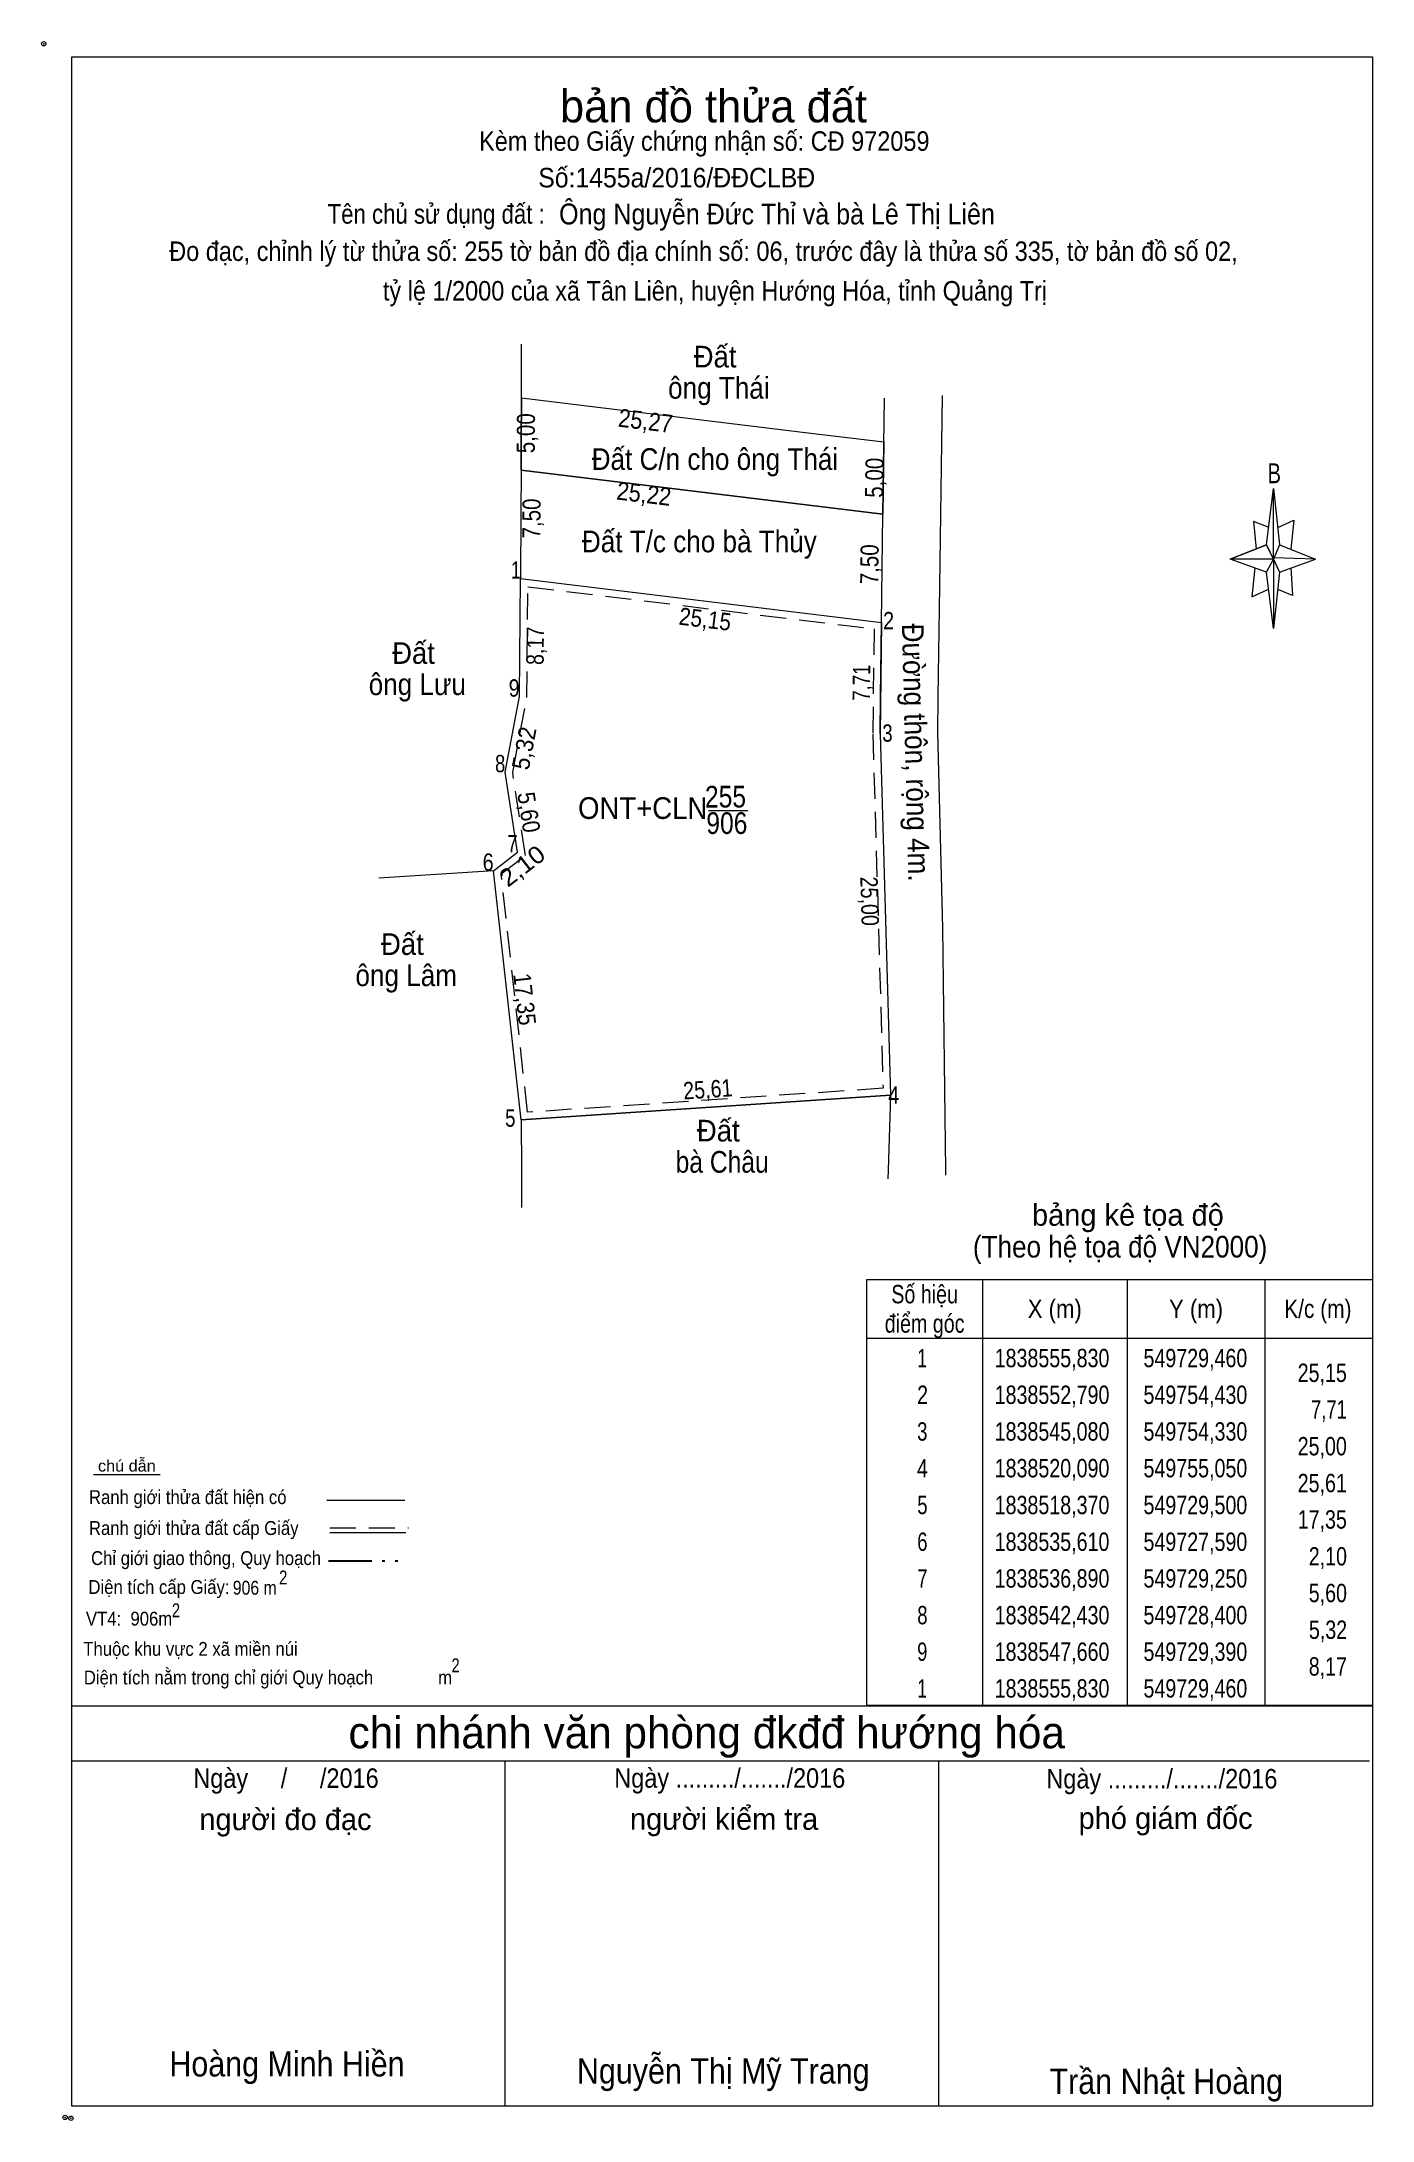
# Model space of a CAD drawing. Header units: metres. Extents: x 549224 to 550010, y 1838173 to 1838596.
# Drawn here: x 549696.3 to 549788.4, y 1838449.1 to 1838593 of the extents above; entities that cross this region are included whole.
import ezdxf
from ezdxf.enums import TextEntityAlignment as Align

# ---------------------------------------------------------------- set-up
doc = ezdxf.new("R2010")
doc.units = ezdxf.units.M
doc.header["$LTSCALE"] = 0.6
doc.header["$PDMODE"] = 32
doc.header["$PDSIZE"] = 0.3
for name, pattern in [('DASH_DOUBLE_DOT', [9.2, 5, -1.2, 0.3, -1.2, 0.3, -1.2]), ('DOTTED', [1.5, 0.3, -1.2]), ('MEDIUM_DASHED', [4.5, 3, -1.5])]:
    doc.linetypes.add(name, pattern=pattern)
for name, color, linetype, lineweight in [('1', 7, 'DOTTED', 13), ('10', 7, 'Continuous', 13), ('15', 7, 'Continuous', 13), ('18', 7, 'Continuous', 13), ('28', 7, 'Continuous', 13), ('63', 7, 'Continuous', 13)]:
    doc.layers.add(name, color=color, linetype=linetype, lineweight=lineweight)

msp = doc.modelspace()

# ---------------------------------------------------------------- texts
at = {"layer": '1'}
for s, width, p in [('255', 0.85, (549743.635, 1838539.99)), ('ONT+CLN', 0.95, (549737.905, 1838539.2)), ('906', 0.85, (549743.73, 1838538.16))]:
    msp.add_text(s, height=1.5, dxfattribs=dict(at, width=width)).set_placement(p, align=Align.CENTER)
at = {"layer": '15', "width": 0.9}
for s, p in [('Đất C/n cho ông Thái', (549742.905, 1838563.35)), ('Đất T/c cho bà Thủy', (549741.825, 1838557.65))]:
    msp.add_text(s, height=1.5, dxfattribs=at).set_placement(p, align=Align.CENTER)
msp.add_text('Đường thôn, rộng 4m.', height=1.5, rotation=271.435, dxfattribs=at).set_placement((549756.0666, 1838543.7738), align=Align.CENTER)
at = {"layer": '28'}
for s, height, p in [('bản đồ thửa đất', 2.25, (549742.805, 1838587.4)), ('bảng kê tọa độ', 1.5, (549771.48, 1838511.05)), ('chi nhánh văn phòng đkđđ hướng hóa', 2.187, (549742.335, 1838474.89)), ('người đo đạc', 1.5, (549713.185, 1838469.23)), ('người kiểm tra', 1.5, (549743.535, 1838469.25)), ('phó giám đốc', 1.5, (549774.09, 1838469.31))]:
    msp.add_text(s, height=height, dxfattribs=at).set_placement(p, align=Align.CENTER)
for s, height, width, p in [('Kèm theo Giấy chứng nhận số: CĐ 972059', 1.35, 0.9, (549742.17, 1838585.43)), ('Số:1455a/2016/ĐĐCLBĐ', 1.35, 0.95, (549740.26, 1838582.9)), ('Tên chủ sử dụng đất :', 1.35, 0.85, (549723.615, 1838580.39)), ('Đo đạc, chỉnh lý từ thửa số: 255 tờ bản đồ địa chính số: 06, trước đây là thửa số 335, tờ bản đồ số 02,', 1.35, 0.9, (549742.11, 1838577.81)), (' tỷ lệ 1/2000 của xã Tân Liên, huyện Hướng Hóa, tỉnh Quảng Trị', 1.35, 0.9, (549742.68, 1838575.07)), ('B', 1.378, 0.75, (549781.61, 1838562.43)), ('(Theo hệ tọa độ VN2000)', 1.5, 0.9, (549770.94, 1838508.85)), ('chú dẫn', 0.8, 1.05, (549702.21, 1838494.04)), ('Ranh giới thửa đất hiện có ', 0.96, 0.9, (549706.585, 1838491.79)), ('Ranh giới thửa đất cấp Giấy', 0.96, 0.9, (549706.84, 1838489.65)), ('Chỉ giới giao thông, Quy hoạch', 0.96, 0.9, (549707.69, 1838487.57)), ('Diện tích cấp Giấy: ', 0.96, 0.9, (549704.595, 1838485.57)), ('906 m ', 0.96, 0.85, (549711.21, 1838485.52)), ('2', 0.96, 0.8, (549713.03, 1838486.23)), ('2', 0.96, 0.8, (549713.03, 1838486.23)), (' VT4:  906m ', 0.96, 0.9, (549702.365, 1838483.38)), ('2', 0.96, 0.8, (549705.61, 1838483.96)), ('Thuộc khu vực 2 xã miền núi', 0.96, 0.9, (549706.615, 1838481.29)), ('2', 0.96, 0.8, (549724.96, 1838480.15)), ('Diện tích nằm trong chỉ giới Quy hoạch              m', 0.96, 0.9, (549711.975, 1838479.31)), ('Ngày     /     /2016', 1.35, 0.9, (549713.225, 1838472.15)), ('Ngày ........./......./2016', 1.35, 0.9, (549743.93, 1838472.16)), ('Ngày ........./......./2016', 1.35, 0.9, (549773.83, 1838472.11)), ('Hoàng Minh Hiền', 1.75, 0.9, (549713.29, 1838452.18)), ('Nguyễn Thị Mỹ Trang', 1.75, 0.9, (549743.48, 1838451.69)), ('Trần Nhật Hoàng', 1.75, 0.9, (549774.135, 1838450.97))]:
    msp.add_text(s, height=height, dxfattribs=dict(at, width=width)).set_placement(p, align=Align.CENTER)
at = {"layer": '28', "width": 0.9}
msp.add_text('Ông Nguyễn Đức Thỉ và bà Lê Thị Liên', height=1.44, dxfattribs=at).set_placement((549732.12, 1838580.34))
at = {"layer": '63'}
for s, height, width, p in [('Đất ', 1.5, 0.95, (549743.18, 1838570.44)), ('ông Thái', 1.5, 0.9, (549743.175, 1838568.28)), ('Đất ', 1.5, 0.95, (549722.31, 1838549.93)), ('ông Lưu', 1.5, 0.9, (549722.31, 1838547.77)), ('Đất ', 1.5, 0.95, (549721.54, 1838529.79)), ('ông Lâm', 1.5, 0.9, (549721.54, 1838527.63)), ('Đất ', 1.5, 0.95, (549743.4, 1838516.88)), ('bà Châu', 1.5, 0.85, (549743.405, 1838514.72)), ('Số hiệu', 1.271, 0.8, (549757.415, 1838505.68)), ('điểm góc', 1.271, 0.8, (549757.415, 1838503.65)), ('X (m)', 1.271, 0.9, (549766.42, 1838504.67)), ('Y (m)', 1.271, 0.9, (549776.195, 1838504.67)), ('K/c (m)', 1.271, 0.85, (549784.625, 1838504.67)), (' 1', 1.271, 0.7, (549757.08, 1838501.26)), ('1838555,830', 1.271, 0.8, (549766.23, 1838501.26)), ('549729,460', 1.271, 0.8, (549776.15, 1838501.26)), (' 2', 1.271, 0.8, (549757.085, 1838498.72)), ('1838552,790', 1.271, 0.8, (549766.23, 1838498.72)), ('549754,430', 1.271, 0.8, (549776.15, 1838498.72)), (' 3', 1.271, 0.75, (549757.075, 1838496.18)), ('1838545,080', 1.271, 0.8, (549766.23, 1838496.18)), ('549754,330', 1.271, 0.8, (549776.15, 1838496.18)), (' 4', 1.271, 0.8, (549757.075, 1838493.64)), ('1838520,090', 1.271, 0.8, (549766.23, 1838493.64)), ('549755,050', 1.271, 0.8, (549776.15, 1838493.64)), (' 5', 1.271, 0.75, (549757.085, 1838491.09)), ('1838518,370', 1.271, 0.8, (549766.23, 1838491.09)), ('549729,500', 1.271, 0.8, (549776.15, 1838491.09)), (' 6', 1.271, 0.75, (549757.08, 1838488.55)), ('1838535,610', 1.271, 0.8, (549766.23, 1838488.55)), ('549727,590', 1.271, 0.8, (549776.15, 1838488.55)), (' 7', 1.271, 0.75, (549757.085, 1838486.01)), ('1838536,890', 1.271, 0.8, (549766.23, 1838486.01)), ('549729,250', 1.271, 0.8, (549776.15, 1838486.01)), (' 8', 1.271, 0.75, (549757.085, 1838483.47)), ('1838542,430', 1.271, 0.8, (549766.23, 1838483.47)), ('549728,400', 1.271, 0.8, (549776.15, 1838483.47)), (' 9', 1.271, 0.75, (549757.075, 1838480.94)), ('1838547,660', 1.271, 0.8, (549766.23, 1838480.94)), ('549729,390', 1.271, 0.8, (549776.15, 1838480.94)), (' 1', 1.271, 0.7, (549757.08, 1838478.4)), ('1838555,830', 1.271, 0.8, (549766.23, 1838478.4)), ('549729,460', 1.271, 0.8, (549776.15, 1838478.4))]:
    msp.add_text(s, height=height, dxfattribs=dict(at, width=width)).set_placement(p, align=Align.CENTER)
for s, height, rotation, width, p in [('5,00', 1.25, 89.771, 0.85, (549730.4456, 1838565.8875)), ('25,27', 1.25, 353.091, 0.9, (549738.0298, 1838566.1259)), ('5,00', 1.25, 89.198, 0.85, (549754.5598, 1838562.8013)), ('7,50', 1.25, 89.771, 0.85, (549730.8356, 1838559.9875)), ('25,22', 1.25, 353.078, 0.9, (549737.9197, 1838561.083)), ('7,50', 1.25, 89.236, 0.85, (549754.2188, 1838556.8117)), ('25,15', 1.2, 353.059, 0.9, (549742.1525, 1838552.433)), ('8,17', 1.2, 89.509, 0.85, (549731.0614, 1838551.1749)), ('7,71', 1.2, 89.257, 0.8, (549753.6368, 1838548.6222)), ('5,32', 1.2, 79.281, 0.95, (549730.2913, 1838543.9834)), ('5,60', 1.2, 278.723, 0.9, (549729.4385, 1838539.566)), ('2,10', 1.2, 37.635, 1.1, (549729.9336, 1838535.4754)), ('25,00', 1.2, 271.65, 0.85, (549753.0108, 1838533.4873)), ('17,35', 1.2, 276.322, 0.9, (549729.1465, 1838526.6561)), ('25,61', 1.2, 3.851, 0.85, (549742.4497, 1838519.8958))]:
    msp.add_text(s, height=height, rotation=rotation, dxfattribs=dict(at, width=width)).set_placement(p, align=Align.CENTER)
for s, height, width, p in [(' 1', 1.2, 0.75, (549729.46, 1838555.83)), (' 2', 1.2, 0.85, (549755.3, 1838552.32)), (' 9', 1.2, 0.85, (549729.39, 1838547.66)), (' 3', 1.2, 0.8, (549755.2, 1838544.54)), (' 8', 1.2, 0.8, (549728.4, 1838542.43)), (' 6', 1.2, 0.85, (549727.59, 1838535.61)), (' 7', 1.2, 0.8, (549729.25, 1838536.89)), (' 4', 1.2, 0.85, (549755.65, 1838519.49)), (' 5', 1.2, 0.8, (549729.1, 1838517.9)), ('25,15', 1.271, 0.8, (549786.63, 1838500.24)), ('7,71', 1.271, 0.75, (549786.63, 1838497.7)), ('25,00', 1.271, 0.8, (549786.63, 1838495.16)), ('25,61', 1.271, 0.8, (549786.63, 1838492.61)), ('17,35', 1.271, 0.8, (549786.63, 1838490.09)), ('2,10', 1.271, 0.8, (549786.64, 1838487.54)), ('5,60', 1.271, 0.8, (549786.64, 1838485)), ('5,32', 1.271, 0.8, (549786.65, 1838482.46)), ('8,17', 1.271, 0.8, (549786.64, 1838479.92))]:
    msp.add_text(s, height=height, dxfattribs=dict(at, width=width)).set_placement(p, align=Align.RIGHT)

# ---------------------------------------------------------------- linework, layer by layer
at = {"layer": '1', "linetype": 'Continuous'}
for p, q in [((549729.5, 1838565.88), (549729.51, 1838567.69)), ((549734.79, 1838567.69), (549749.73, 1838565.88))]:
    msp.add_line(p, q, dxfattribs=at)
for points in [[(549729.51, 1838567.69), (549729.51, 1838568.33), (549734.79, 1838567.69)], [(549749.73, 1838565.88), (549754.6, 1838565.29), (549754.53, 1838560.29), (549729.49, 1838563.33), (549729.5, 1838565.88)]]:
    msp.add_lwpolyline(points, dxfattribs=at)
msp.add_lwpolyline([(549729.46, 1838555.83), (549754.43, 1838552.79), (549754.33, 1838545.08), (549755.05, 1838520.09), (549729.5, 1838518.37), (549727.59, 1838535.61), (549729.25, 1838536.89), (549728.4, 1838542.43), (549729.39, 1838547.66)], close=True, dxfattribs=at)
at = {"layer": '1', "linetype": 'MEDIUM_DASHED'}
msp.add_lwpolyline([(549729.96, 1838555.27), (549753.92, 1838552.35), (549753.83, 1838545.08), (549754.54, 1838520.56), (549729.94, 1838518.9), (549728.12, 1838535.39), (549729.79, 1838536.67), (549728.91, 1838542.42), (549729.89, 1838547.61)], close=True, dxfattribs=at)
at = {"layer": '10'}
for p, q in [((549729.51, 1838568.87), (549729.52, 1838572.06)), ((549729.53, 1838571.25), (549729.53, 1838571.46)), ((549729.51, 1838568.33), (549729.51, 1838568.87)), ((549729.5, 1838518.37), (549727.59, 1838535.61)), ((549729.5, 1838518.37), (549729.52, 1838514.89)), ((549729.52, 1838514.89), (549729.53, 1838512.31))]:
    msp.add_line(p, q, dxfattribs=at)
at = {"layer": '15'}
for p, q in [((549742.46, 1838539.79), (549745.19, 1838539.79)), ((549727.59, 1838535.61), (549719.65, 1838535.09))]:
    msp.add_line(p, q, dxfattribs=at)
at = {"layer": '18'}
for p, q in [((549758.53, 1838560.29), (549758.64, 1838568.51)), ((549729.51, 1838568.33), (549734.79, 1838567.69)), ((549729.51, 1838568.33), (549729.51, 1838567.69)), ((549754.43, 1838552.79), (549754.53, 1838560.29)), ((549758.46, 1838555.29), (549758.53, 1838560.29)), ((549729.46, 1838555.29), (549729.46, 1838555.83)), ((549728.4, 1838542.43), (549729.39, 1838547.66)), ((549729.5, 1838518.37), (549755.05, 1838520.09)), ((549755.05, 1838520.09), (549754.88, 1838514.89)), ((549754.88, 1838514.89), (549754.86, 1838514.3)), ((549758.87, 1838514.56), (549758.87, 1838514.89))]:
    msp.add_line(p, q, dxfattribs=at)
for points in [[(549729.49, 1838563.33), (549754.53, 1838560.29), (549754.64, 1838568.31)], [(549729.51, 1838567.69), (549729.5, 1838565.88), (549729.49, 1838563.33)], [(549734.79, 1838567.69), (549749.73, 1838565.88), (549754.6, 1838565.29)], [(549729.49, 1838563.33), (549729.48, 1838560.29), (549729.46, 1838555.83)], [(549758.33, 1838545.13), (549758.36, 1838547.66), (549758.46, 1838555.29)], [(549754.33, 1838545.08), (549754.36, 1838547.66), (549754.43, 1838552.79)], [(549758.87, 1838514.89), (549758.67, 1838531.63), (549758.33, 1838545.18)]]:
    msp.add_lwpolyline(points, dxfattribs=at)
at = {"layer": '28'}
for p, q in [((549781.06, 1838558.17), (549781.56, 1838562.07)), ((549781.06, 1838556.27), (549778.56, 1838557.17)), ((549781.96, 1838558.17), (549784.46, 1838557.17)), ((549781.96, 1838556.27), (549781.56, 1838552.37)), ((549782.76, 1838556.57), (549782.86, 1838554.67)), ((549782.86, 1838554.67), (549781.86, 1838555.07)), ((549699.91, 1838493.84), (549704.51, 1838493.84)), ((549716.06, 1838492.07), (549721.44, 1838492.07)), ((549716.26, 1838489.83), (549721.52, 1838489.83)), ((549698.4, 1838477.83), (549788.4, 1838477.83)), ((549698.4, 1838474.03), (549788.2, 1838474.03)), ((549698.4, 1838474.03), (549788.2, 1838474.03)), ((549698.4, 1838474.03), (549788.2, 1838474.03)), ((549728.4, 1838450.13), (549728.4, 1838474.03)), ((549758.4, 1838450.13), (549758.4, 1838474.03))]:
    msp.add_line(p, q, dxfattribs=at)
at = {"layer": '28', "linetype": 'MEDIUM_DASHED'}
msp.add_line((549716.26, 1838490.15), (549721.7, 1838490.15), dxfattribs=at)
at = {"layer": '28', "linetype": 'DASH_DOUBLE_DOT', "lineweight": 25}
msp.add_line((549716.16, 1838487.86), (549721.4, 1838487.86), dxfattribs=at)
at = {"layer": '28'}
for points in [[(549698.4, 1838591.93), (549788.4, 1838591.93), (549788.4, 1838450.13), (549698.4, 1838450.13)], [(549781.56, 1838562.07), (549781.96, 1838558.17), (549781.56, 1838557.17)], [(549781.56, 1838557.17), (549778.56, 1838557.17), (549781.06, 1838558.17), (549781.96, 1838556.27), (549784.46, 1838557.17), (549781.56, 1838557.27)], [(549781.56, 1838557.17), (549781.56, 1838552.37), (549781.06, 1838556.27)]]:
    msp.add_lwpolyline(points, close=True, dxfattribs=at)
for points in [[(549781.86, 1838559.37), (549782.96, 1838559.87), (549782.76, 1838557.87)], [(549781.26, 1838559.37), (549780.16, 1838559.77), (549780.36, 1838557.87)], [(549781.56, 1838557.17), (549781.06, 1838558.17), (549778.56, 1838557.17)], [(549781.56, 1838557.17), (549781.96, 1838556.27), (549784.46, 1838557.17)], [(549780.26, 1838556.57), (549780.06, 1838554.57), (549781.16, 1838555.07)], [(549788.4, 1838450.13), (549698.4, 1838450.13), (549698.4, 1838474.03)]]:
    msp.add_lwpolyline(points, dxfattribs=at)
for p in [(549696.46, 1838592.84), (549697.94, 1838449.35), (549698.34, 1838449.29)]:
    msp.add_point(p, dxfattribs=at)
at = {"layer": '63'}
for p, q in [((549761.42, 1838507.33), (549761.42, 1838477.86)), ((549771.43, 1838507.33), (549771.43, 1838477.86)), ((549780.96, 1838507.33), (549780.96, 1838477.86)), ((549753.42, 1838503.27), (549788.4, 1838503.27))]:
    msp.add_line(p, q, dxfattribs=at)
msp.add_lwpolyline([(549753.42, 1838507.33), (549788.4, 1838507.33), (549788.4, 1838477.86), (549753.42, 1838477.86)], close=True, dxfattribs=at)

msp.set_redraw_order([(e.dxf.handle, doc.entitydb.next_handle()) for e in msp.query("TEXT MTEXT ATTDEF DIMENSION ARC_DIMENSION")])  # texts and dimensions are drawn at this point

doc.saveas('drawing.dxf')
